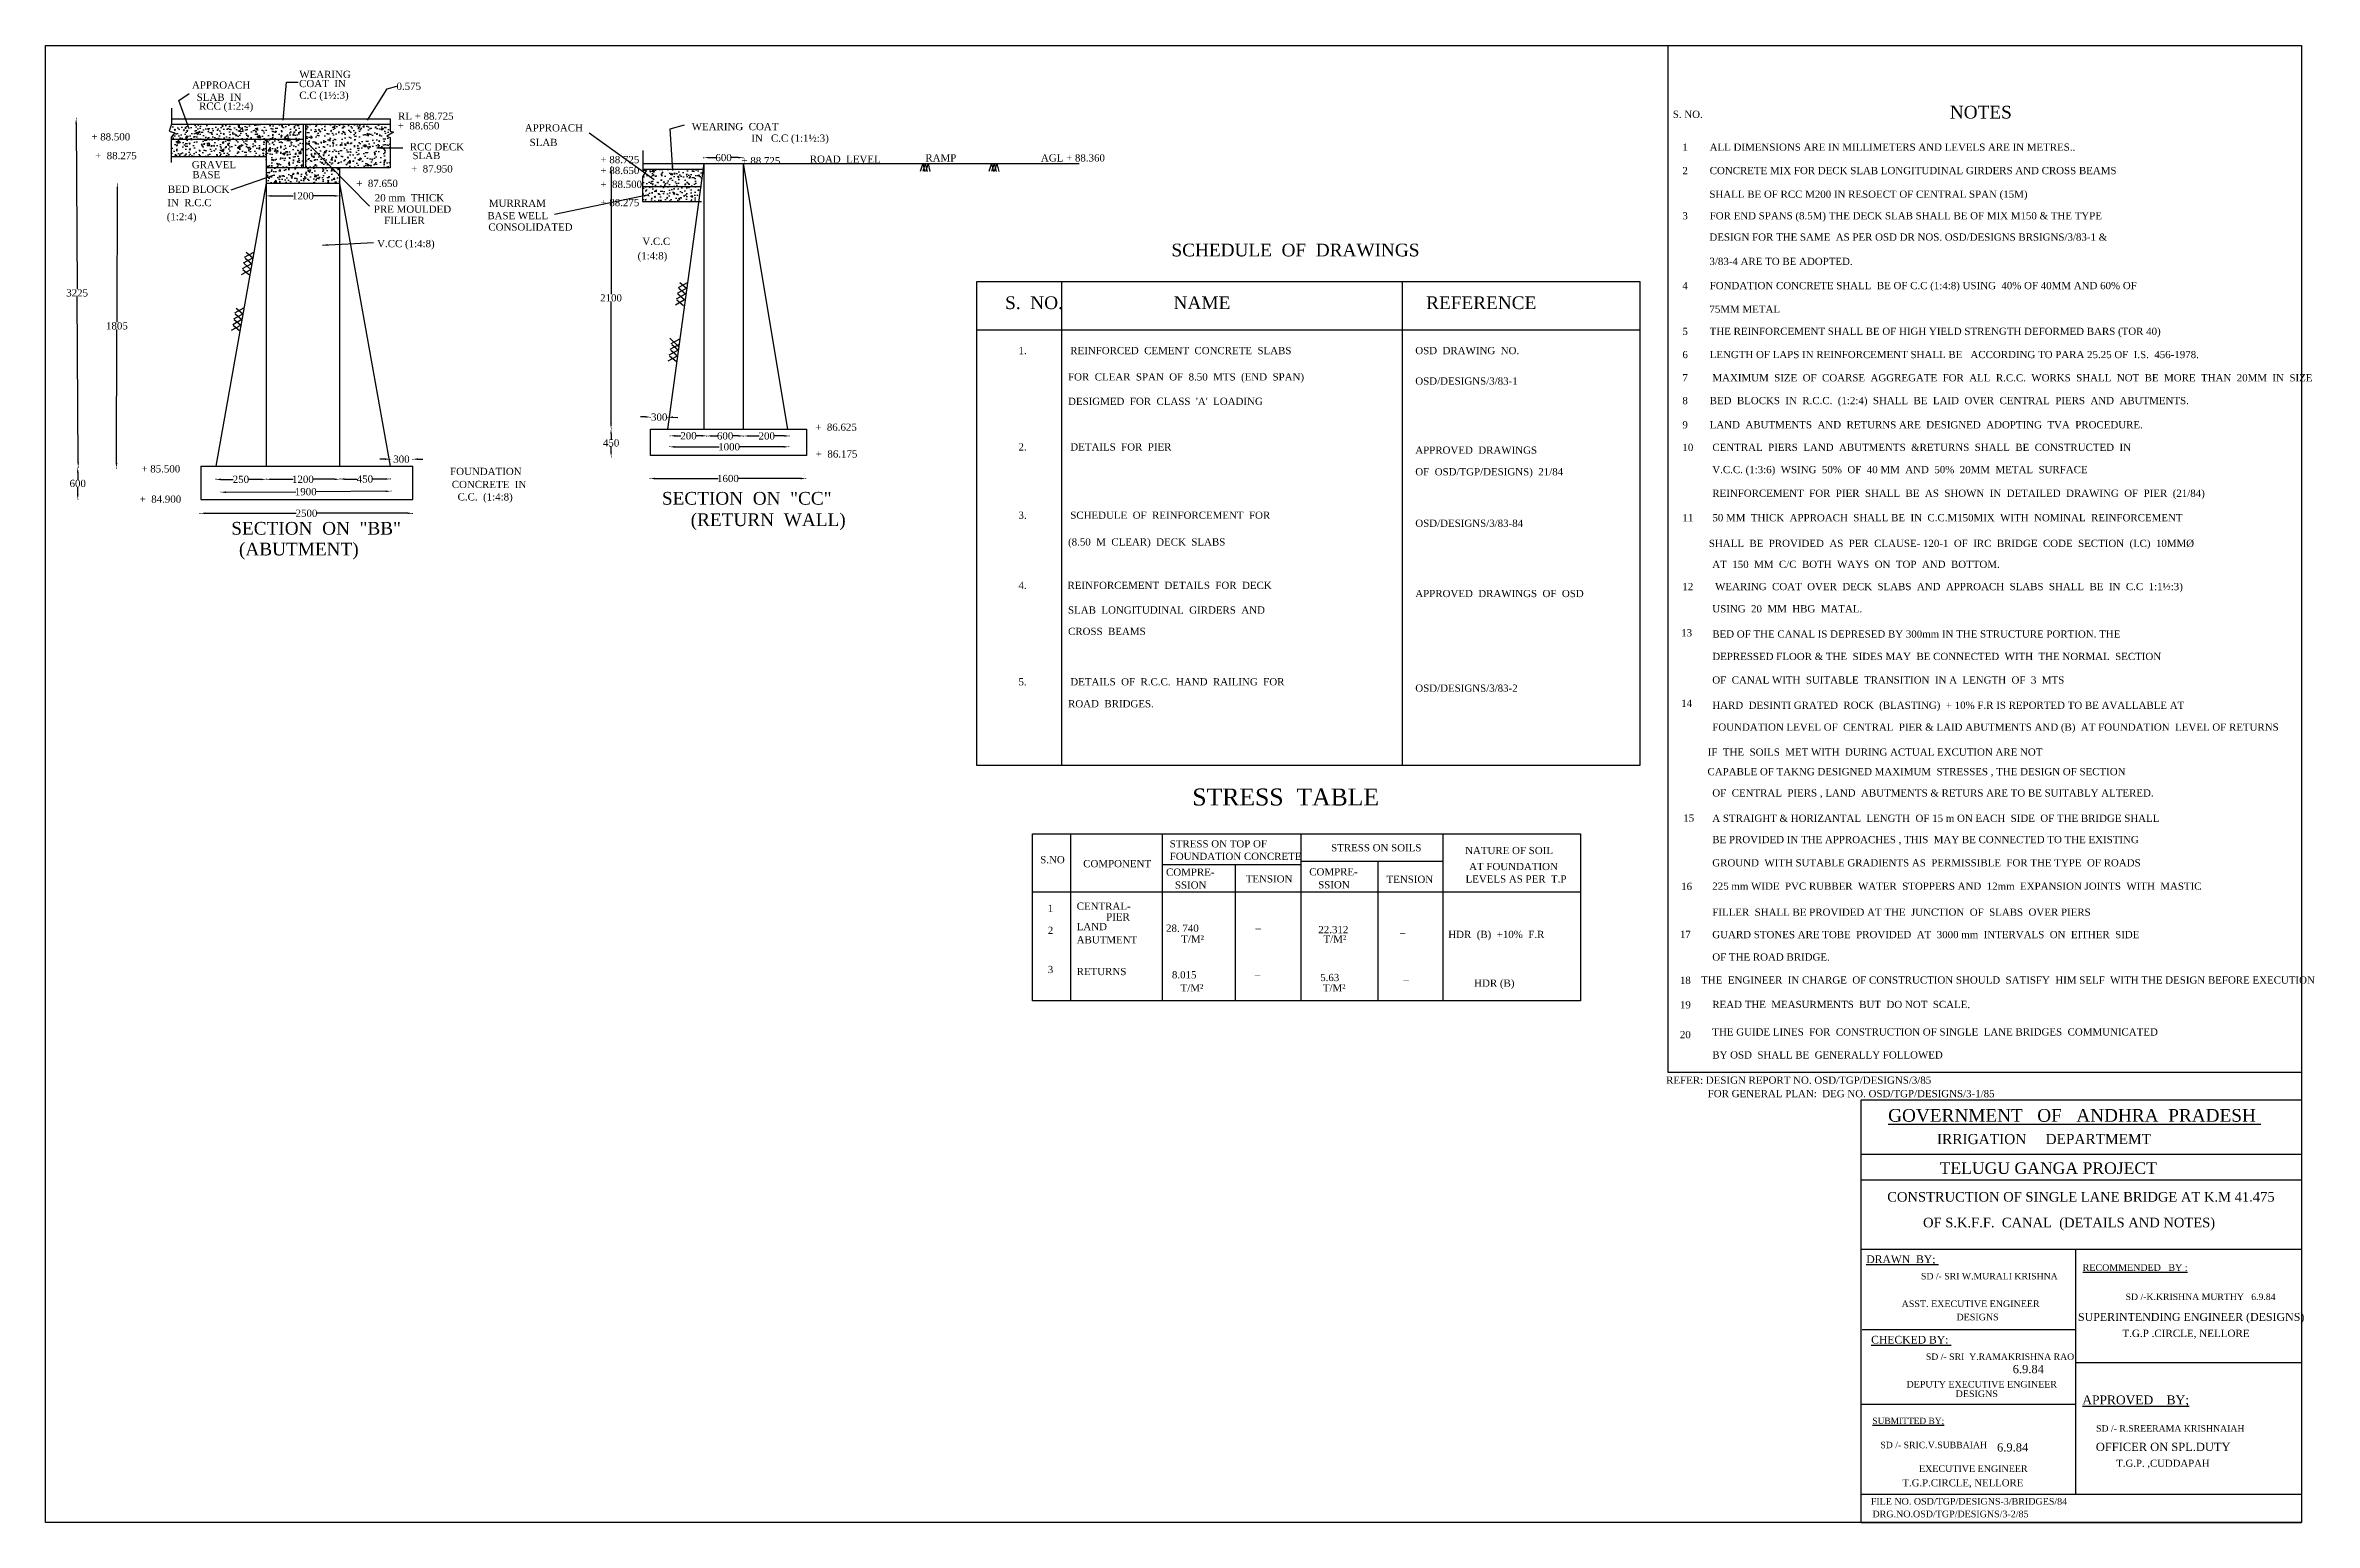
# Model space of a CAD drawing. Header units: millimetres. Extents: x 999 to 27716, y 555 to 17945.
import ezdxf

# ---------------------------------------------------------------- set-up
doc = ezdxf.new("R2010")
doc.units = ezdxf.units.MM
doc.header["$MEASUREMENT"] = 0
for name, color, linetype in [('DIM', 5, 'Continuous'), ('DWG.LINE', 10, 'Continuous'), ('HATCH', 2, 'Continuous'), ('TEXT', 7, 'Continuous')]:
    doc.layers.add(name, color=color, linetype=linetype)
doc.layers.add('DO LINE', color=3, linetype='Continuous', plot=False)
doc.layers.add('TITLE', color=7, linetype='Continuous', lineweight=30)
doc.styles.get("Standard").update_dxf_attribs({"font": 'TIMES.TTF', "height": 85})
doc.dimstyles.get("Standard").update_dxf_attribs({"dimtxt": 85, "dimasz": 60, "dimexe": 0.18, "dimexo": 0.0625, "dimgap": 0.09, "dimtad": 0, "dimtih": 1, "dimtoh": 1, "dimdec": 0, "dimzin": 0, "dimdsep": 46, "dimtxsty": 'Standard', "dimcen": 300, "dimclre": 256, "dimclrt": 4, "dimadec": 0, "dimazin": 0, "dimtfac": 1, "dimtdec": 0, "dimtofl": 0, "dimtmove": 0, "dimatfit": 3, "dimfxl": 5, "dimfxlon": 1, "dimtolj": 1, "dimtzin": 0, "dimarcsym": 0})
pattern_1 = [(50, (0, 0), (143.45204, -12.5504), [15, -165]), (355, (0, 0), (-27.7503, 150.4384), [12, -132]), (100.4514, (11.95, -1.05), (115.7019, 137.8879), [12.748, -140.2284]), (46.1842, (0, 40), (213.4482, -33.1038), [22.5, -247.5]), (96.6356, (17.79, 37.24), (186.9325, 194.8236), [19.122, -210.3426]), (351.1842, (0, 40), (186.9324, 194.8237), [18, -198]), (21, (20, 30), (119.3814, -80.5238), [15, -165]), (326, (20, 30), (48.6631, 145.03), [12, -132]), (71.4514, (29.95, 23.29), (168.0445, 64.5061), [12.748, -140.2284]), (37.5, (0, 0), (2.43197, 66.57877), [0, -130.4, 0, -134, 0, -132.5]), (7.5, (0, 0), (52.6139, 78.88234), [0, -76.4, 0, -127.4, 0, -50.5]), (327.5, (-44.6, 0), (106.76449, -4.51097), [0, -50, 0, -156, 0, -207]), (317.5, (-64.6, 0), (116.63723, 20.021), [0, -65, 0, -103.6, 0, -147])]

msp = doc.modelspace()

# ---------------------------------------------------------------- texts
at = {"layer": 'TEXT'}
for s, height, p in [('WEARING', 85, (3988.6, 17561.4)), ('APPROACH', 85, (2725.2, 17436.2)), ('SLAB  IN', 85, (2780.5, 17292.3)), ('COAT  IN', 85, (3986.5, 17453.6)), ('C.C (1½:3)', 85, (3988.6, 17315.6)), ('0.575', 85, (5133.4, 17421.4)), ('RCC (1:2:4)', 85, (2808.1, 17187.7)), ('RL + 88.725', 85, (5151.2, 17069.6)), ('S. NO.', 85, (20159.6, 17091.1)), ('NOTES', 150, (23420.8, 17083.8)), ('+ 88.500', 85, (1540.2, 16826.3)), ('+  88.650', 85, (5148.5, 16956.2)), ('APPROACH', 85, (6643.1, 16932.2)), ('SLAB', 85, (6699.9, 16760.7)), ('WEARING  COAT', 85, (8609, 16946.7)), ('IN   C.C (1:1½:3)', 85, (9310, 16810.9)), ('+  88.275', 85, (1584.5, 16605.1)), ('GRAVEL', 85, (2723.2, 16498.2)), ('RCC DECK', 85, (5290.1, 16708.7)), ('SLAB', 85, (5321.2, 16606)), ('+ 88.725', 85, (7534.3, 16558.2)), ('+ 88.725', 85, (9194.5, 16545.1)), ('ROAD  LEVEL', 85, (9999.5, 16563.5)), ('RAMP', 85, (11360.1, 16577.9)), ('AGL + 88.360', 85, (12720.3, 16577.8)), ('1        ALL DIMENSIONS ARE IN MILLIMETERS AND LEVELS ARE IN METRES..', 85, (20272.8, 16704.7)), ('BASE', 85, (2729, 16380.9)), ('+  87.650', 85, (4659.3, 16278)), ('+  87.950', 85, (5305, 16449.2)), ('+ 88.650', 85, (7534.3, 16430.2)), ('+  88.500', 85, (7534.3, 16267)), ('2        CONCRETE MIX FOR DECK SLAB LONGITUDINAL GIRDERS AND CROSS BEAMS', 85, (20272.8, 16428.8)), ('IN  R.C.C', 85, (2434.7, 16052.2)), ('BED BLOCK', 85, (2440.8, 16209.1)), ('PRE MOULDED', 85, (4866.8, 15974)), ('20 mm  THICK', 85, (4877.1, 16108.8)), ('MURRRAM', 85, (6221.3, 16044.3)), ('+ 88.275', 85, (7534.3, 16052.2)), ('SHALL BE OF RCC M200 IN RESOECT OF CENTRAL SPAN (15M)', 85, (20590.7, 16150.8)), ('(1:2:4)', 85, (2428.5, 15886.1)), ('FILLIER', 85, (4987.8, 15842.8)), ('BASE WELL', 85, (6202.4, 15898.2)), ('CONSOLIDATED', 85, (6214.4, 15764.2)), ('3        FOR END SPANS (8.5M) THE DECK SLAB SHALL BE OF MIX M150 & THE TYPE', 85, (20272.8, 15896.7)), ('V.CC (1:4:8)', 85, (4904.8, 15569.1)), ('(1:4:8)', 85, (7971.6, 15425.6)), ('V.C.C', 85, (8027.5, 15596)), ('SCHEDULE  OF  DRAWINGS', 150, (14256.9, 15461.1)), ('DESIGN FOR THE SAME  AS PER OSD DR NOS. OSD/DESIGNS BRSIGNS/3/83-1 &', 85, (20590.7, 15646.1)), ('3/83-4 ARE TO BE ADOPTED.', 85, (20590.7, 15360.2)), ('S.  NO.', 150, (12298.9, 14840.8)), ('NAME', 150, (14282.7, 14840.8)), ('REFERENCE', 150, (17256, 14840.8)), ('4        FONDATION CONCRETE SHALL  BE OF C.C (1:4:8) USING  40%%% OF 40MM AND 60%%% OF', 85, (20272.8, 15074.8)), ('75MM METAL', 85, (20590.7, 14797.4)), ('5        THE REINFORCEMENT SHALL BE OF HIGH YIELD STRENGTH DEFORMED BARS (TOR 40)', 85, (20272.8, 14536.8)), ('1.                REINFORCED  CEMENT  CONCRETE  SLABS   ', 85, (12456, 14309.8)), ('OSD  DRAWING  NO.', 85, (17127.8, 14309.8)), ('6        LENGTH OF LAPS IN REINFORCEMENT SHALL BE   ACCORDING TO PARA 25.25 OF  I.S.  456-1978.', 85, (20272.8, 14263.2)), ('FOR  CLEAR  SPAN  OF  8.50  MTS  (END  SPAN)', 85, (13039.6, 14000.3)), ('OSD/DESIGNS/3/83-1', 85, (17127.8, 13951.3)), ('7         MAXIMUM  SIZE  OF  COARSE  AGGREGATE  FOR  ALL  R.C.C.  WORKS  SHALL  NOT  BE  MORE  THAN  20MM  IN  SIZE', 85, (20272.8, 13989.7)), ("DESIGMED  FOR  CLASS  'A'  LOADING", 85, (13039.6, 13712.5)), ('8        BED  BLOCKS  IN  R.C.C.  (1:2:4)  SHALL  BE  LAID  OVER  CENTRAL  PIERS  AND  ABUTMENTS.', 85, (20272.8, 13721.3)), ('+  86.625', 85, (10063.2, 13407.9)), ('9        LAND  ABUTMENTS  AND  RETURNS ARE  DESIGNED  ADOPTING  TVA  PROCEDURE.', 85, (20272.8, 13436.6)), ('+  86.175', 85, (10069.5, 13092.9)), ('2.                DETAILS  FOR  PIER', 85, (12456, 13175.9)), ('APPROVED  DRAWINGS', 85, (17127.8, 13137.8)), ('10       CENTRAL  PIERS  LAND  ABUTMENTS  &RETURNS  SHALL  BE  CONSTRUCTED  IN      ', 85, (20272.8, 13170.8)), ('+ 85.500', 85, (2129.1, 12917.7)), ('FOUNDATION', 85, (5764.5, 12887.3)), ('OF  OSD/TGP/DESIGNS)  21/84', 85, (17127.8, 12883.4)), ('V.C.C. (1:3:6)  WSING  50%%%  OF  40 MM  AND  50%%%  20MM  METAL  SURFACE', 85, (20624.6, 12908.7)), ('+  84.900', 85, (2108.7, 12560.9)), ('CONCRETE  IN', 85, (5784, 12733.7)), ('C.C.  (1:4:8)', 85, (5852.4, 12587.4)), ('SECTION  ON  "CC"', 150, (8257.6, 12538.2)), ('REINFORCEMENT  FOR  PIER  SHALL  BE  AS  SHOWN  IN  DETAILED  DRAWING  OF  PIER  (21/84)', 85, (20624.6, 12630.2)), ('SECTION  ON  "BB"', 150, (3187.6, 12185.2)), ('(RETURN  WALL)', 150, (8596.9, 12286.3)), ('3.                SCHEDULE  OF  REINFORCEMENT  FOR', 85, (12456, 12371.6)), ('OSD/DESIGNS/3/83-84', 85, (17127.8, 12277.1)), ('11       50 MM  THICK  APPROACH  SHALL BE  IN  C.C.M150MIX  WITH  NOMINAL  REINFORCEMENT', 85, (20272.8, 12342.8)), ('(ABUTMENT)', 150, (3278.3, 11940.4)), ('(8.50  M  CLEAR)  DECK  SLABS', 85, (13039.6, 12057)), ('SHALL  BE  PROVIDED  AS  PER  CLAUSE- 120-1  OF  IRC  BRIDGE  CODE  SECTION  (I.C)  10MM%%C', 85, (20583.8, 12040.4)), ('AT  150  MM  C/C  BOTH  WAYS  ON  TOP  AND  BOTTOM.', 85, (20624.6, 11793.8)), ('4.               REINFORCEMENT  DETAILS  FOR  DECK', 85, (12456, 11546.2)), ('APPROVED  DRAWINGS  OF  OSD', 85, (17127.8, 11449.6)), ('12        WEARING  COAT  OVER  DECK  SLABS  AND  APPROACH  SLABS  SHALL  BE  IN  C.C  1:1½:3)', 85, (20272.8, 11531.8)), ('SLAB  LONGITUDINAL  GIRDERS  AND', 85, (13039.6, 11255.3)), ('USING  20  MM  HBG  MATAL.', 85, (20624.6, 11270.5)), ('CROSS  BEAMS', 85, (13039.6, 11004.4)), ('13', 85, (20258.4, 10987.8)), ('BED OF THE CANAL IS DEPRESED BY 300mm IN THE STRUCTURE PORTION. THE', 85, (20624.6, 10973.3)), ('DEPRESSED FLOOR & THE  SIDES MAY  BE CONNECTED  WITH  THE NORMAL  SECTION', 85, (20624.6, 10709.2)), ('5.                DETAILS  OF  R.C.C.  HAND  RAILING  FOR    ', 85, (12456, 10411.2)), ('OSD/DESIGNS/3/83-2', 85, (17127.8, 10335.8)), ('OF  CANAL WITH  SUITABLE  TRANSITION  IN A  LENGTH  OF  3  MTS', 85, (20624.6, 10431.8)), ('ROAD  BRIDGES.', 85, (13039.6, 10152.5)), ('14', 85, (20258.4, 10157.9)), ('HARD  DESINTI GRATED  ROCK  (BLASTING)  + 10%%% F.R IS REPORTED TO BE AVALLABLE AT', 85, (20624.6, 10134.6)), ('FOUNDATION LEVEL OF  CENTRAL  PIER & LAID ABUTMENTS AND (B)  AT FOUNDATION  LEVEL OF RETURNS', 85, (20624.6, 9877.1)), ('                                      IF  THE  SOILS  MET WITH  DURING ACTUAL EXCUTION ARE NOT', 85, (19351.4, 9583.6)), ('CAPABLE OF TAKNG DESIGNED MAXIMUM  STRESSES , THE DESIGN OF SECTION', 85, (20568.2, 9353.1)), ('STRESS  TABLE', 200, (14502.7, 8997)), ('OF  CENTRAL  PIERS , LAND  ABUTMENTS & RETURS ARE TO BE SUITABLY ALTERED.', 85, (20624.6, 9102.1)), ('15', 85, (20282.5, 8807.1)), ('A STRAIGHT & HORIZANTAL  LENGTH  OF 15 m ON EACH  SIDE  OF THE BRIDGE SHALL', 85, (20624.6, 8804.1)), ('STRESS ON TOP OF', 85, (14236.7, 8503.6)), ('BE PROVIDED IN THE APPROACHES , THIS  MAY BE CONNECTED TO THE EXISTING', 85, (20624.6, 8553.1)), ('S.NO', 85, (12711.7, 8316.9)), ('COMPONENT', 85, (13218.2, 8270)), ('FOUNDATION CONCRETE', 85, (14236.7, 8356.2)), ('STRESS ON SOILS', 85, (16137.2, 8457.6)), ('NATURE OF SOIL', 85, (17714.7, 8424.7)), ('AT FOUNDATION', 85, (17761.9, 8236.1)), ('GROUND  WITH SUTABLE GRADIENTS AS  PERMISSIBLE  FOR THE TYPE  OF ROADS', 85, (20624.6, 8279.9)), ('COMPRE-', 85, (14193.1, 8170.2)), ('SSION', 85, (14297.9, 8018.3)), ('TENSION', 85, (15132.1, 8090.9)), ('COMPRE-', 85, (15879.4, 8173.8)), ('SSION', 85, (15984.3, 8021.8)), ('TENSION', 85, (16789.7, 8085.7)), ('LEVELS AS PER  T.P', 85, (17719.9, 8089.5)), ('16', 85, (20258.4, 8002.6)), ('225 mm WIDE  PVC RUBBER  WATER  STOPPERS AND  12mm  EXPANSION JOINTS  WITH  MASTIC', 85, (20624.6, 8004.8)), ('1', 85, (12801.2, 7743.9)), ('CENTRAL-', 85, (13141.3, 7769.6)), ('FILLER  SHALL BE PROVIDED AT THE  JUNCTION  OF  SLABS  OVER PIERS', 85, (20624.6, 7698.8)), ('2', 85, (12801.2, 7484.5)), ('LAND', 85, (13141.3, 7528.6)), ('PIER', 85, (13488.6, 7643)), ('28. 740', 85, (14193.3, 7510.4)), ('_', 85, (15245.3, 7555.8)), ('     22.312', 85, (15826, 7493.4)), ('_', 85, (16947.3, 7505.1)), ('HDR  (B)  +10%%%  F.R', 85, (17515.9, 7437.1)), ('17', 85, (20243.1, 7437.6)), ('GUARD STONES ARE TOBE  PROVIDED  AT  3000 mm  INTERVALS  ON  EITHER  SIDE ', 85, (20624.6, 7434.6)), ('ABUTMENT', 85, (13141.3, 7373)), ('T/M²', 85, (14372.3, 7383.4)), ('T/M²', 85, (16046.5, 7383.4)), ('OF THE ROAD BRIDGE.', 85, (20624.6, 7170.4)), ('3', 85, (12801.2, 7024.1)), ('RETURNS', 85, (13141.3, 6999.8)), ('8.015', 85, (14262.3, 6961.9)), ('_', 85, (15237.1, 7008.8)), ('    5.63', 85, (15879.9, 6929.8)), ('HDR (B)', 85, (17821.2, 6863.3)), ('18', 85, (20243.1, 6896.9)), ('THE  ENGINEER  IN CHARGE  OF CONSTRUCTION SHOULD  SATISFY  HIM SELF  WITH THE DESIGN BEFORE EXECUTION', 85, (20494, 6899.7)), ('T/M²', 85, (14364.9, 6807.7)), ('T/M²', 85, (16039.2, 6807.7)), ('_', 85, (16987.2, 6954.5)), ('19', 85, (20243.1, 6608.3)), ('READ THE  MEASURMENTS  BUT  DO NOT  SCALE.', 85, (20624.6, 6612.4)), ('20', 85, (20243.1, 6257.5)), ('THE GUIDE LINES  FOR  CONSTRUCTION OF SINGLE  LANE BRIDGES  COMMUNICATED', 85, (20624.6, 6288.8)), ('BY OSD  SHALL BE  GENERALLY FOLLOWED ', 85, (20624.6, 6018.1)), ('REFER: DESIGN REPORT NO. OSD/TGP/DESIGNS/3/85', 85, (20081.7, 5720.9)), ('FOR GENERAL PLAN:  DEG NO. OSD/TGP/DESIGNS/3-1/85', 85, (20570.9, 5562.6))]:
    msp.add_text(s, height=height, dxfattribs=at).set_placement(p)
at = {"layer": 'TITLE', "lineweight": 30}
for s, height, p in [('%%UGOVERNMENT   OF   ANDHRA  PRADESH ', 149.984, (22694.8, 5274)), ('IRRIGATION     DEPARTMEMT ', 119.39, (23270.1, 5010.6)), ('TELUGU GANGA PROJECT', 137.341, (23301.2, 4659.1)), ('CONSTRUCTION OF SINGLE LANE BRIDGE AT K.M 41.475', 113.352, (22684.6, 4333.3)), (' OF S.K.F.F.  CANAL  (DETAILS AND NOTES) ', 113.352, (23063.1, 4030.9)), ('%%UDRAWN  BY; ', 90.688, (22437.9, 3610.2)), ('SD /- SRI W.MURALI KRISHNA', 75.97, (23081.8, 3417.9)), ('%%URECOMMENDED   BY :', 77.826, (24985.7, 3518.6)), ('SD /-K.KRISHNA MURTHY   6.9.84', 75.97, (25490.7, 3175.1)), ('ASST. EXECUTIVE ENGINEER', 77.935, (22853.7, 3092.7)), ('DESIGNS', 77.93, (23499.3, 2936.1)), ('SUPERINTENDING ENGINEER (DESIGNS)', 92.859, (24930.4, 2929.7)), ('%%UCHECKED BY: ', 90.688, (22495, 2662.7)), ('T.G.P .CIRCLE, NELLORE', 86.226, (25453.1, 2739.8)), ('SD /- SRI  Y.RAMAKRISHNA RAO', 75.97, (23138.9, 2470.3)), ('6.9.84', 97.16, (24161.7, 2313.7)), ('DEPUTY EXECUTIVE ENGINEER', 77.935, (22910.9, 2145.1)), ('DESIGNS', 77.93, (23490.1, 2033.4)), ('%%UAPPROVED    BY;', 104.64, (24981.5, 1947.5)), ('%%USUBMITTED BY;', 73.248, (22509.9, 1716.3)), ('SD /- R.SREERAMA KRISHNAIAH', 75.97, (25143.2, 1626.2)), ('SD /- SRIC.V.SUBBAIAH', 75.97, (22603.3, 1430.7)), ('6.9.84', 97.16, (23977.3, 1392.6)), ('OFFICER ON SPL.DUTY', 97.159, (25140.1, 1398.3)), ('EXECUTIVE ENGINEER', 77.935, (23058.7, 1151.3)), ('T.G.P. ,CUDDAPAH', 83.712, (25381.2, 1211.8)), ('FILE NO. OSD/TGP/DESIGNS-3/BRIDGES/84', 77.935, (22490.8, 766.2)), ('T.G.P.CIRCLE, NELLORE', 83.712, (22863.4, 981.5)), ('DRG.NO.OSD/TGP/DESIGNS/3-2/85', 77.935, (22510.2, 617.6))]:
    msp.add_text(s, height=height, dxfattribs=at).set_placement(p)

# ---------------------------------------------------------------- blocks, each defined once
blk = doc.blocks.new('*D2')
at = {"layer": 'Defpoints', "color": 0, "ltscale": 0.2}
for p in [(2823, 12371), (5323, 12437), (5323, 12371)]:
    blk.add_point(p, dxfattribs=at)
at = {"layer": 'DIM', "lineweight": -2, "ltscale": 0.2}
for p, q in [((2823, 12432), (2823, 12437)), ((5323, 12432), (5323, 12437))]:
    blk.add_line(p, q, dxfattribs=at)
at = {"layer": 'DIM', "color": 0, "lineweight": -2, "ltscale": 0.2}
for p, q in [((2883, 12437), (3951, 12437)), ((5263, 12437), (4195, 12437))]:
    blk.add_line(p, q, dxfattribs=at)
at = {"layer": 'DIM', "color": 0, "ltscale": 0.2}
for points in [[(2883, 12447), (2883, 12427), (2823, 12437)], [(5263, 12447), (5263, 12427), (5323, 12437)]]:
    blk.add_solid(points, dxfattribs=at)
at = {"layer": 'DIM', "color": 4, "ltscale": 0.2, "insert": (4073, 12437), "char_height": 85, "attachment_point": 5}
blk.add_mtext('\\A1;2500', dxfattribs=at)
blk = doc.blocks.new('*D3')
at = {"layer": 'Defpoints', "color": 0, "ltscale": 0.2}
for p in [(3005, 12993), (3598, 12993), (3598, 12836)]:
    blk.add_point(p, dxfattribs=at)
at = {"layer": 'DIM', "lineweight": -2, "ltscale": 0.2}
for p, q in [((3005, 12841), (3005, 12836)), ((3598, 12841), (3598, 12836))]:
    blk.add_line(p, q, dxfattribs=at)
at = {"layer": 'DIM', "color": 0, "lineweight": -2, "ltscale": 0.2}
for p, q in [((3065, 12836), (3211, 12836)), ((3538, 12836), (3392, 12836))]:
    blk.add_line(p, q, dxfattribs=at)
at = {"layer": 'DIM', "color": 0, "ltscale": 0.2}
for points in [[(3065, 12846), (3065, 12826), (3005, 12836)], [(3538, 12846), (3538, 12826), (3598, 12836)]]:
    blk.add_solid(points, dxfattribs=at)
at = {"layer": 'DIM', "color": 4, "ltscale": 0.2, "insert": (3301, 12836), "char_height": 85, "attachment_point": 5}
blk.add_mtext('\\A1;250', dxfattribs=at)
blk = doc.blocks.new('*D4')
at = {"layer": 'Defpoints', "color": 0, "ltscale": 0.2}
for p in [(3598, 12993), (4464, 12993), (4464, 12837)]:
    blk.add_point(p, dxfattribs=at)
at = {"layer": 'DIM', "lineweight": -2, "ltscale": 0.2}
for p, q in [((3598, 12842), (3598, 12837)), ((4464, 12842), (4464, 12837))]:
    blk.add_line(p, q, dxfattribs=at)
at = {"layer": 'DIM', "color": 0, "lineweight": -2, "ltscale": 0.2}
for p, q in [((3658, 12837), (3915, 12837)), ((4404, 12837), (4147, 12837))]:
    blk.add_line(p, q, dxfattribs=at)
at = {"layer": 'DIM', "color": 0, "ltscale": 0.2}
for points in [[(3658, 12847), (3658, 12827), (3598, 12837)], [(4404, 12847), (4404, 12827), (4464, 12837)]]:
    blk.add_solid(points, dxfattribs=at)
at = {"layer": 'DIM', "color": 4, "ltscale": 0.2, "insert": (4031, 12837), "char_height": 85, "attachment_point": 5}
blk.add_mtext('\\A1;1200', dxfattribs=at)
blk = doc.blocks.new('*D5')
at = {"layer": 'Defpoints', "color": 0, "ltscale": 0.2}
for p in [(4464, 12993), (5058, 12993), (5058, 12840)]:
    blk.add_point(p, dxfattribs=at)
at = {"layer": 'DIM', "lineweight": -2, "ltscale": 0.2}
for p, q in [((4464, 12845), (4464, 12840)), ((5058, 12845), (5058, 12840))]:
    blk.add_line(p, q, dxfattribs=at)
at = {"layer": 'DIM', "color": 0, "lineweight": -2, "ltscale": 0.2}
for p, q in [((4524, 12840), (4670, 12840)), ((4998, 12840), (4852, 12840))]:
    blk.add_line(p, q, dxfattribs=at)
at = {"layer": 'DIM', "color": 0, "ltscale": 0.2}
for points in [[(4524, 12850), (4524, 12830), (4464, 12840)], [(4998, 12850), (4998, 12830), (5058, 12840)]]:
    blk.add_solid(points, dxfattribs=at)
at = {"layer": 'DIM', "color": 4, "ltscale": 0.2, "insert": (4761, 12840), "char_height": 85, "attachment_point": 5}
blk.add_mtext('\\A1;450', dxfattribs=at)
blk = doc.blocks.new('*D6')
at = {"layer": 'Defpoints', "color": 0, "ltscale": 0.2}
for p in [(5058, 12993), (5325, 13074), (5325, 12993)]:
    blk.add_point(p, dxfattribs=at)
at = {"layer": 'DIM', "color": 0, "lineweight": -2, "ltscale": 0.2}
for p, q in [((4998, 13074), (4938, 13074)), ((5385, 13074), (5445, 13074))]:
    blk.add_line(p, q, dxfattribs=at)
at = {"layer": 'DIM', "lineweight": -2, "ltscale": 0.2}
for p, q in [((5058, 13069), (5058, 13074)), ((5325, 13069), (5325, 13074))]:
    blk.add_line(p, q, dxfattribs=at)
at = {"layer": 'DIM', "color": 0, "ltscale": 0.2}
for points in [[(4998, 13084), (4998, 13064), (5058, 13074)], [(5385, 13084), (5385, 13064), (5325, 13074)]]:
    blk.add_solid(points, dxfattribs=at)
at = {"layer": 'DIM', "color": 4, "ltscale": 0.2, "insert": (5191, 13074), "char_height": 85, "attachment_point": 5}
blk.add_mtext('\\A1;300', dxfattribs=at)
blk = doc.blocks.new('*D7')
at = {"layer": 'Defpoints', "color": 0, "ltscale": 0.2}
for p in [(3063, 12701), (5065, 12713), (5066, 12697)]:
    blk.add_point(p, dxfattribs=at)
at = {"layer": 'DIM', "lineweight": -2, "ltscale": 0.2}
for p, q in [((3063, 12690), (3063, 12684)), ((5066, 12702), (5066, 12696))]:
    blk.add_line(p, q, dxfattribs=at)
at = {"layer": 'DIM', "color": 0, "lineweight": -2, "ltscale": 0.2}
for p, q in [((3123, 12685), (3948, 12690)), ((5006, 12696), (4180, 12691))]:
    blk.add_line(p, q, dxfattribs=at)
at = {"layer": 'DIM', "color": 0, "ltscale": 0.2}
for points in [[(3123, 12695), (3123, 12675), (3063, 12685)], [(5005, 12706), (5006, 12686), (5066, 12697)]]:
    blk.add_solid(points, dxfattribs=at)
at = {"layer": 'DIM', "color": 4, "ltscale": 0.2, "insert": (4064, 12691), "char_height": 85, "attachment_point": 5}
blk.add_mtext('\\A1;1900', dxfattribs=at)
blk = doc.blocks.new('*D8')
at = {"layer": 'Defpoints', "color": 0, "ltscale": 0.2}
for p in [(1843, 16317), (1846, 16317), (1832, 12968)]:
    blk.add_point(p, dxfattribs=at)
at = {"layer": 'DIM', "lineweight": -2, "ltscale": 0.2}
for p, q in [((1843, 16317), (1847, 16317)), ((1832, 12968), (1836, 12968))]:
    blk.add_line(p, q, dxfattribs=at)
at = {"layer": 'DIM', "color": 0, "lineweight": -2, "ltscale": 0.2}
for p, q in [((1846, 16257), (1841, 14686)), ((1836, 13028), (1841, 14599))]:
    blk.add_line(p, q, dxfattribs=at)
at = {"layer": 'DIM', "color": 0, "ltscale": 0.2}
for points in [[(1836, 16257), (1856, 16257), (1846, 16317)], [(1826, 13028), (1846, 13028), (1836, 12968)]]:
    blk.add_solid(points, dxfattribs=at)
at = {"layer": 'DIM', "color": 4, "ltscale": 0.2, "insert": (1841, 14643), "char_height": 85, "attachment_point": 5}
blk.add_mtext('\\A1;1805', dxfattribs=at)
blk = doc.blocks.new('*D9')
at = {"layer": 'Defpoints', "color": 0, "ltscale": 0.2}
for p in [(1365, 17084), (1385, 12977), (1389, 12977)]:
    blk.add_point(p, dxfattribs=at)
at = {"layer": 'DIM', "lineweight": -2, "ltscale": 0.2}
for p, q in [((1365, 17084), (1361, 17084)), ((1389, 12977), (1385, 12977))]:
    blk.add_line(p, q, dxfattribs=at)
at = {"layer": 'DIM', "color": 0, "lineweight": -2, "ltscale": 0.2}
for p, q in [((1361, 17024), (1373, 15074)), ((1385, 13037), (1373, 14987))]:
    blk.add_line(p, q, dxfattribs=at)
at = {"layer": 'DIM', "color": 0, "ltscale": 0.2}
for points in [[(1371, 17024), (1351, 17024), (1361, 17084)], [(1395, 13037), (1375, 13037), (1385, 12977)]]:
    blk.add_solid(points, dxfattribs=at)
at = {"layer": 'DIM', "color": 4, "ltscale": 0.2, "insert": (1373, 15031), "char_height": 85, "attachment_point": 5}
blk.add_mtext('\\A1;3225', dxfattribs=at)
blk = doc.blocks.new('*D10')
at = {"layer": 'Defpoints', "color": 0, "ltscale": 0.2}
for p in [(1385, 12977), (1380, 12599), (1385, 12599)]:
    blk.add_point(p, dxfattribs=at)
at = {"layer": 'DIM', "lineweight": -2, "ltscale": 0.2}
for p, q in [((1385, 12977), (1380, 12977)), ((1385, 12599), (1380, 12599))]:
    blk.add_line(p, q, dxfattribs=at)
at = {"layer": 'DIM', "color": 0, "lineweight": -2, "ltscale": 0.2}
for p, q in [((1380, 12917), (1380, 12831)), ((1380, 12659), (1380, 12745))]:
    blk.add_line(p, q, dxfattribs=at)
at = {"layer": 'DIM', "color": 0, "ltscale": 0.2}
for points in [[(1370, 12917), (1390, 12917), (1380, 12977)], [(1370, 12659), (1390, 12659), (1380, 12599)]]:
    blk.add_solid(points, dxfattribs=at)
at = {"layer": 'DIM', "color": 4, "ltscale": 0.2, "insert": (1380, 12788), "char_height": 85, "attachment_point": 5}
blk.add_mtext('\\A1;600', dxfattribs=at)
blk = doc.blocks.new('*D11')
at = {"layer": 'Defpoints', "color": 0, "ltscale": 0.2}
for p in [(3598, 16325), (4464, 16325), (4464, 16173)]:
    blk.add_point(p, dxfattribs=at)
at = {"layer": 'DIM', "lineweight": -2, "ltscale": 0.2}
for p, q in [((3598, 16178), (3598, 16172)), ((4464, 16178), (4464, 16172))]:
    blk.add_line(p, q, dxfattribs=at)
at = {"layer": 'DIM', "color": 0, "lineweight": -2, "ltscale": 0.2}
for p, q in [((3658, 16173), (3915, 16173)), ((4404, 16173), (4147, 16173))]:
    blk.add_line(p, q, dxfattribs=at)
at = {"layer": 'DIM', "color": 0, "ltscale": 0.2}
for points in [[(3658, 16183), (3658, 16163), (3598, 16173)], [(4404, 16183), (4404, 16163), (4464, 16173)]]:
    blk.add_solid(points, dxfattribs=at)
at = {"layer": 'DIM', "color": 4, "ltscale": 0.2, "insert": (4031, 16173), "char_height": 85, "attachment_point": 5}
blk.add_mtext('\\A1;1200', dxfattribs=at)
blk = doc.blocks.new('*D12')
at = {"layer": 'Defpoints', "color": 0, "ltscale": 0.2}
for p in [(9216, 16624), (8752, 16553), (9216, 16553)]:
    blk.add_point(p, dxfattribs=at)
at = {"layer": 'DIM', "lineweight": -2, "ltscale": 0.2}
for p, q in [((8752, 16619), (8752, 16624)), ((9216, 16619), (9216, 16624))]:
    blk.add_line(p, q, dxfattribs=at)
at = {"layer": 'DIM', "color": 0, "lineweight": -2, "ltscale": 0.2}
for p, q in [((8812, 16624), (8894, 16624)), ((9156, 16624), (9073, 16624))]:
    blk.add_line(p, q, dxfattribs=at)
at = {"layer": 'DIM', "color": 0, "ltscale": 0.2}
for points in [[(8812, 16634), (8812, 16614), (8752, 16624)], [(9156, 16634), (9156, 16614), (9216, 16624)]]:
    blk.add_solid(points, dxfattribs=at)
at = {"layer": 'DIM', "color": 4, "ltscale": 0.2, "insert": (8984, 16624), "char_height": 85, "attachment_point": 5}
blk.add_mtext('\\A1;600', dxfattribs=at)
blk = doc.blocks.new('*D13')
at = {"layer": 'Defpoints', "color": 0, "ltscale": 0.2}
for p in [(7675, 16515), (7659, 13431), (7675, 13431)]:
    blk.add_point(p, dxfattribs=at)
at = {"layer": 'DIM', "lineweight": -2, "ltscale": 0.2}
for p, q in [((7664, 16515), (7659, 16515)), ((7664, 13431), (7659, 13431))]:
    blk.add_line(p, q, dxfattribs=at)
at = {"layer": 'DIM', "color": 0, "lineweight": -2, "ltscale": 0.2}
for p, q in [((7659, 16455), (7659, 15016)), ((7659, 13491), (7659, 14929))]:
    blk.add_line(p, q, dxfattribs=at)
at = {"layer": 'DIM', "color": 0, "ltscale": 0.2}
for points in [[(7649, 16455), (7669, 16455), (7659, 16515)], [(7649, 13491), (7669, 13491), (7659, 13431)]]:
    blk.add_solid(points, dxfattribs=at)
at = {"layer": 'DIM', "color": 4, "ltscale": 0.2, "insert": (7659, 14973), "char_height": 85, "attachment_point": 5}
blk.add_mtext('\\A1;2100', dxfattribs=at)
blk = doc.blocks.new('*D14')
at = {"layer": 'Defpoints', "color": 0, "ltscale": 0.2}
for p in [(7659, 13431), (7675, 13431), (7676, 13099)]:
    blk.add_point(p, dxfattribs=at)
at = {"layer": 'DIM', "lineweight": -2, "ltscale": 0.2}
for p, q in [((7664, 13431), (7659, 13431)), ((7665, 13099), (7660, 13099))]:
    blk.add_line(p, q, dxfattribs=at)
at = {"layer": 'DIM', "color": 0, "lineweight": -2, "ltscale": 0.2}
for p, q in [((7659, 13371), (7660, 13308)), ((7660, 13159), (7660, 13221))]:
    blk.add_line(p, q, dxfattribs=at)
at = {"layer": 'DIM', "color": 0, "ltscale": 0.2}
for points in [[(7669, 13371), (7649, 13370), (7659, 13431)], [(7670, 13159), (7650, 13159), (7660, 13099)]]:
    blk.add_solid(points, dxfattribs=at)
at = {"layer": 'DIM', "color": 4, "ltscale": 0.2, "insert": (7660, 13265), "char_height": 85, "attachment_point": 5}
blk.add_mtext('\\A1;450', dxfattribs=at)
blk = doc.blocks.new('*D15')
at = {"layer": 'Defpoints', "color": 0, "ltscale": 0.2}
for p in [(8123, 13431), (8325, 13428), (8327, 13568)]:
    blk.add_point(p, dxfattribs=at)
at = {"layer": 'DIM', "color": 0, "lineweight": -2, "ltscale": 0.2}
for p, q in [((8064, 13571), (8004, 13572)), ((8387, 13567), (8447, 13566))]:
    blk.add_line(p, q, dxfattribs=at)
at = {"layer": 'DIM', "lineweight": -2, "ltscale": 0.2}
for p, q in [((8124, 13565), (8124, 13570)), ((8327, 13563), (8327, 13568))]:
    blk.add_line(p, q, dxfattribs=at)
at = {"layer": 'DIM', "color": 0, "ltscale": 0.2}
for points in [[(8064, 13581), (8064, 13561), (8124, 13570)], [(8387, 13577), (8387, 13557), (8327, 13568)]]:
    blk.add_solid(points, dxfattribs=at)
at = {"layer": 'DIM', "color": 4, "ltscale": 0.2, "insert": (8226, 13569), "char_height": 85, "attachment_point": 5}
blk.add_mtext('\\A1;300', dxfattribs=at)
blk = doc.blocks.new('*D16')
at = {"layer": 'Defpoints', "color": 0, "ltscale": 0.2}
for p in [(8357, 13326), (8786, 13349), (8786, 13326)]:
    blk.add_point(p, dxfattribs=at)
at = {"layer": 'DIM', "lineweight": -2, "ltscale": 0.2}
for p, q in [((8357, 13344), (8357, 13349)), ((8786, 13344), (8786, 13349))]:
    blk.add_line(p, q, dxfattribs=at)
at = {"layer": 'DIM', "color": 0, "lineweight": -2, "ltscale": 0.2}
for p, q in [((8417, 13349), (8481, 13349)), ((8726, 13349), (8662, 13349))]:
    blk.add_line(p, q, dxfattribs=at)
at = {"layer": 'DIM', "color": 0, "ltscale": 0.2}
for points in [[(8417, 13359), (8417, 13339), (8357, 13349)], [(8726, 13359), (8726, 13339), (8786, 13349)]]:
    blk.add_solid(points, dxfattribs=at)
at = {"layer": 'DIM', "color": 4, "ltscale": 0.2, "insert": (8571, 13349), "char_height": 85, "attachment_point": 5}
blk.add_mtext('\\A1;200', dxfattribs=at)
blk = doc.blocks.new('*D17')
at = {"layer": 'Defpoints', "color": 0, "ltscale": 0.2}
for p in [(8786, 13326), (9218, 13347), (9218, 13326)]:
    blk.add_point(p, dxfattribs=at)
at = {"layer": 'DIM', "lineweight": -2, "ltscale": 0.2}
for p, q in [((8786, 13342), (8786, 13347)), ((9218, 13342), (9218, 13347))]:
    blk.add_line(p, q, dxfattribs=at)
at = {"layer": 'DIM', "color": 0, "lineweight": -2, "ltscale": 0.2}
for p, q in [((8846, 13347), (8913, 13347)), ((9158, 13347), (9091, 13347))]:
    blk.add_line(p, q, dxfattribs=at)
at = {"layer": 'DIM', "color": 0, "ltscale": 0.2}
for points in [[(8846, 13357), (8846, 13337), (8786, 13347)], [(9158, 13357), (9158, 13337), (9218, 13347)]]:
    blk.add_solid(points, dxfattribs=at)
at = {"layer": 'DIM', "color": 4, "ltscale": 0.2, "insert": (9002, 13347), "char_height": 85, "attachment_point": 5}
blk.add_mtext('\\A1;600', dxfattribs=at)
blk = doc.blocks.new('*D18')
at = {"layer": 'Defpoints', "color": 0, "ltscale": 0.2}
for p in [(9223, 13346), (9761, 13347), (9761, 13346)]:
    blk.add_point(p, dxfattribs=at)
at = {"layer": 'DIM', "lineweight": -2, "ltscale": 0.2}
for p, q in [((9223, 13346), (9223, 13347)), ((9761, 13346), (9761, 13347))]:
    blk.add_line(p, q, dxfattribs=at)
at = {"layer": 'DIM', "color": 0, "lineweight": -2, "ltscale": 0.2}
for p, q in [((9283, 13347), (9401, 13347)), ((9701, 13347), (9583, 13347))]:
    blk.add_line(p, q, dxfattribs=at)
at = {"layer": 'DIM', "color": 0, "ltscale": 0.2}
for points in [[(9283, 13357), (9283, 13337), (9223, 13347)], [(9701, 13357), (9701, 13337), (9761, 13347)]]:
    blk.add_solid(points, dxfattribs=at)
at = {"layer": 'DIM', "color": 4, "ltscale": 0.2, "insert": (9492, 13347), "char_height": 85, "attachment_point": 5}
blk.add_mtext('\\A1;200', dxfattribs=at)
blk = doc.blocks.new('*D19')
at = {"layer": 'Defpoints', "color": 0, "ltscale": 0.2}
for p in [(8348, 13225), (9750, 13225), (9750, 13219)]:
    blk.add_point(p, dxfattribs=at)
at = {"layer": 'DIM', "lineweight": -2, "ltscale": 0.2}
for p, q in [((8348, 13224), (8348, 13219)), ((9750, 13224), (9750, 13219))]:
    blk.add_line(p, q, dxfattribs=at)
at = {"layer": 'DIM', "color": 0, "lineweight": -2, "ltscale": 0.2}
for p, q in [((8408, 13219), (8933, 13219)), ((9690, 13219), (9165, 13219))]:
    blk.add_line(p, q, dxfattribs=at)
at = {"layer": 'DIM', "color": 0, "ltscale": 0.2}
for points in [[(8408, 13229), (8408, 13209), (8348, 13219)], [(9690, 13229), (9690, 13209), (9750, 13219)]]:
    blk.add_solid(points, dxfattribs=at)
at = {"layer": 'DIM', "color": 4, "ltscale": 0.2, "insert": (9049, 13219), "char_height": 85, "attachment_point": 5}
blk.add_mtext('\\A1;1000', dxfattribs=at)
blk = doc.blocks.new('*D20')
at = {"layer": 'Defpoints', "color": 0, "ltscale": 0.2}
for p in [(8118, 12844), (9952, 12846), (9952, 12844)]:
    blk.add_point(p, dxfattribs=at)
at = {"layer": 'DIM', "lineweight": -2, "ltscale": 0.2}
for p, q in [((8118, 12844), (8118, 12847)), ((9952, 12844), (9952, 12847))]:
    blk.add_line(p, q, dxfattribs=at)
at = {"layer": 'DIM', "color": 0, "lineweight": -2, "ltscale": 0.2}
for p, q in [((8178, 12846), (8919, 12846)), ((9892, 12846), (9151, 12846))]:
    blk.add_line(p, q, dxfattribs=at)
at = {"layer": 'DIM', "color": 0, "ltscale": 0.2}
for points in [[(8178, 12856), (8178, 12836), (8118, 12846)], [(9892, 12856), (9892, 12836), (9952, 12846)]]:
    blk.add_solid(points, dxfattribs=at)
at = {"layer": 'DIM', "color": 4, "ltscale": 0.2, "insert": (9035, 12846), "char_height": 85, "attachment_point": 5}
blk.add_mtext('\\A1;1600', dxfattribs=at)

# ---------------------------------------------------------------- dimensions: what is measured, and where the dimension line sits
at = {"layer": 'DIM', "ltscale": 0.2}
for p1, p2, distance, text, picture, middle in [((1365.1, 17084.2), (1388.9, 12977), -4, '3225', '*D9', (1373, 15030.6)), ((8751.5, 16553.2), (9215.8, 16553.2), 70.5, '600', '*D12', (8983.6, 16623.7)), ((1832.2, 12968.2), (1842.8, 16316.9), -3.6, '1805', '*D8', (1841.1, 14642.6)), ((3597.5, 16325), (4463.8, 16325), -152.4, '1200', '*D11', (4030.7, 16172.6)), ((7675, 16514.9), (7675, 13430.6), -15.9, '2100', '*D13', (7659, 14972.8)), ((7676.4, 13099.2), (7675, 13430.6), 15.9, '450', '*D14', (7659.8, 13264.8)), ((8122.5, 13430.6), (8325.2, 13428.1), 139.6, '300', '*D15', (8225.6, 13568.9)), ((8357.4, 13325.8), (8785.5, 13325.8), 22.7, '200', '*D16', (8571.4, 13348.6)), ((8785.5, 13325.8), (9218.4, 13325.8), 21.3, '600', '*D17', (9001.9, 13347.1)), ((9222.6, 13346.4), (9761.5, 13346.4), 0.2, '200', '*D18', (9492.1, 13346.6)), ((5058, 12993.5), (5324.6, 12993.5), 80, '300', '*D6', (5191.3, 13073.5)), ((8347.6, 13225.2), (9749.8, 13225.2), -5.9, '1000', '*D19', (9048.7, 13219.3)), ((1384.7, 12977), (1384.7, 12598.7), -4.3, '600', '*D10', (1380.4, 12787.8)), ((3005, 12993.5), (3597.5, 12993.5), -157.4, '250', '*D3', (3301.3, 12836.1)), ((3597.5, 12993.5), (4463.8, 12993.5), -156.2, '1200', '*D4', (4030.7, 12837.3)), ((4463.8, 12993.5), (5058, 12993.5), -153.5, '450', '*D5', (4760.9, 12840)), ((8117.6, 12843.7), (9952, 12843.7), 2.6, '1600', '*D20', (9034.8, 12846.3)), ((3062.6, 12701.4), (5065.5, 12713.3), -16.8, '1900', '*D7', (4064.1, 12690.6))]:
    dim = msp.add_aligned_dim(p1=p1, p2=p2, distance=distance, text=text, dimstyle='Standard', dxfattribs=at)
    dim.commit()
    dim.dimension.update_dxf_attribs({"geometry": picture, "text_midpoint": middle})
dim = msp.add_aligned_dim(p1=(2822.9, 12371.2), p2=(5322.9, 12371.2), distance=65.8, dimstyle='Standard', dxfattribs=at)
dim.commit()
dim.dimension.update_dxf_attribs({"geometry": '*D2', "text_midpoint": (4072.9, 12437.1)})

# ---------------------------------------------------------------- hatches: boundary and pattern name
at = {"layer": 'HATCH', "ltscale": 0.2}
h = msp.add_hatch(dxfattribs=at)
h.set_pattern_fill('AR-CONC', color=256, scale=50, style=0)
h.paths.add_polyline_path([(4035.1, 16839.5), (3597.5, 16839.5), (3597.5, 16325), (4463.8, 16325), (4463.8, 16505.2), (4035.1, 16505.2)])
h.paths.add_polyline_path([(4035.1, 17017.2), (2484.7, 17017.2), (2455.3, 16934.5), (2521.4, 16915.2), (2478.9, 16864.1), (2478.9, 16839.5), (4035.1, 16839.5)])
h.paths.add_polyline_path([(3597.5, 16839.5), (2478.9, 16839.5), (2478.9, 16638.8), (3597.5, 16638.8)])
h = msp.add_hatch(dxfattribs=at)
h.set_pattern_fill('AR-CONC', color=256, scale=20, style=0)
h.set_pattern_definition(pattern_1)
h.paths.add_polyline_path([(5060, 16860.4), (5019.9, 16878.3), (5095.9, 16925.4), (5059.9, 16937.1), (5059.9, 17017.2), (4063.5, 17017.2), (4063.5, 16505.2), (5060, 16505.2)])
h.paths.add_polyline_path([(4035.1, 16839.5), (3597.5, 16839.5), (3597.5, 16505.2), (4035.1, 16505.2)])
h.paths.add_polyline_path([(4035.1, 17017.2), (2484.7, 17017.2), (2455.3, 16934.5), (2521.4, 16915.2), (2478.9, 16864.1), (2478.9, 16839.5), (4035.1, 16839.5)])
h.paths.add_polyline_path([(3597.5, 16839.5), (2478.9, 16839.5), (2478.9, 16638.8), (3597.5, 16638.8)])
h = msp.add_hatch(dxfattribs=at)
h.set_pattern_fill('AR-CONC', color=256, scale=20, style=0)
h.set_pattern_definition(pattern_1)
h.paths.add_polyline_path([(3597.5, 16505.2), (3597.5, 16325), (4463.8, 16325), (4463.8, 16505.2)])
h = msp.add_hatch(dxfattribs=at)
h.set_pattern_fill('AR-CONC', color=256, scale=20, style=0)
h.set_pattern_definition(pattern_1)
h.paths.add_polyline_path([(8742.6, 16487.4), (8033.8, 16487.4), (8033.8, 16476.5), (8077.2, 16476.5), (8030.3, 16399), (8030.3, 16285.8), (8715.1, 16285.8)])
h.paths.add_polyline_path([(8715.1, 16285.8), (8030.3, 16285.8), (8030.3, 16108.7), (8690.9, 16108.7)])

# ---------------------------------------------------------------- linework, layer by layer
at = {"layer": 'DO LINE', "ltscale": 0.2}
for points in [[(8751.5, 16553.2), (8751.5, 13428.1)], [(9215.8, 16553.2), (9215.8, 13428.1)]]:
    msp.add_lwpolyline(points, dxfattribs=at)
at = {"layer": 'DWG.LINE', "ltscale": 0.2}
for points in [[(2484.7, 17205.5), (2484.7, 17017.2), (2455.3, 16934.5), (2521.4, 16915.2), (2478.9, 16864.1), (2478.9, 16565.3)], [(2478.9, 16839.5), (4036.3, 16839.5)], [(2484.7, 17079.9), (5059.9, 17079.9)], [(2484.7, 17017.2), (5059.5, 17017.2)], [(3597.5, 16839.5), (3597.5, 16325), (3005, 12993.5)], [(5059.9, 17079.9), (5059.9, 16937.1), (5095.9, 16925.4), (5019.9, 16878.3), (5060, 16860.4), (5060, 16505.2), (3597.5, 16505.2)], [(4035.1, 17017.2), (4035.1, 16505.2)], [(4063.5, 17017.2), (4063.5, 16505.2)], [(2478.9, 16638.8), (3597.5, 16638.8)], [(8033.8, 16706.6), (8033.8, 16476.5), (8077.2, 16476.5), (8030.3, 16399), (8030.3, 16108.7), (8724.5, 16108.7)], [(3597.5, 16325), (4463.8, 16325)], [(3597.5, 16325), (3597.5, 12993.5)], [(4463.8, 16505.2), (4463.8, 16317.4), (5058, 12993.5)], [(4463.8, 16317.4), (4463.8, 12993.5)], [(8033.8, 16553.2), (13172, 16553.2)], [(8033.8, 16487.4), (8745.7, 16487.4)], [(8751.5, 16553.2), (8325.2, 13428.1)], [(9215.8, 16553.2), (9738.4, 13428.1)], [(8030.3, 16285.8), (8723.5, 16285.8)], [(8122.5, 13428.1), (9960.7, 13428.1), (9960.7, 13118.9), (8122.5, 13118.9), (8122.5, 13428.1)], [(2827.9, 12993.5), (5324.6, 12993.5)], [(2827.9, 12993.5), (2827.9, 12599.1), (5324.6, 12599.1), (5324.6, 12993.5)], [(14148.6, 8303), (15782.2, 8303)], [(15782.2, 8342.7), (17451.1, 8342.7)]]:
    msp.add_lwpolyline(points, dxfattribs=at)
at = {"layer": 'HATCH', "ltscale": 0.2}
for points in [[(11328, 16553.2), (11297.5, 16461)], [(11328, 16553.2), (11351, 16459.9)], [(11359, 16553.2), (11328.5, 16461)], [(11359, 16553.2), (11382, 16459.9)], [(11390.7, 16553.2), (11360.2, 16461)], [(11390.7, 16553.2), (11413.7, 16459.9)], [(12137.4, 16553.2), (12106.9, 16461)], [(12137.4, 16553.2), (12160.4, 16459.9)], [(12168.4, 16553.2), (12137.9, 16461)], [(12168.4, 16553.2), (12191.4, 16459.9)], [(12200.1, 16553.2), (12169.6, 16461)], [(12200.1, 16553.2), (12223.1, 16459.9)], [(3345.1, 15451.1), (3452.7, 15510.6)], [(3361.6, 15509.4), (3440.5, 15442.3)], [(3309.1, 15248.4), (3416.6, 15307.9)], [(3321.3, 15317.2), (3428.9, 15376.7)], [(3325.6, 15306.7), (3404.5, 15239.6)], [(3333.2, 15383.8), (3440.7, 15443.3)], [(3337.8, 15375.5), (3416.7, 15308.4)], [(3349.7, 15442), (3428.6, 15375)], [(8429.4, 14961.4), (8537, 15020.9)], [(8441.2, 15027.9), (8548.8, 15087.4)], [(8445.9, 15019.7), (8524.8, 14952.6)], [(8453.2, 15095.3), (8560.8, 15154.8)], [(8457.7, 15086.2), (8536.6, 15019.1)], [(8469.7, 15153.6), (8548.6, 15086.5)], [(3204.6, 14660.8), (3312.1, 14720.3)], [(3216.4, 14727.3), (3324, 14786.8)], [(3221.1, 14719.1), (3300, 14652)], [(3228.4, 14794.7), (3335.9, 14854.2)], [(3232.9, 14785.6), (3311.8, 14718.5)], [(3244.9, 14852.9), (3323.8, 14785.9)], [(8417.2, 14892.6), (8524.7, 14952.1)], [(8433.7, 14950.9), (8512.6, 14883.8)], [(3192.3, 14592), (3299.9, 14651.5)], [(3208.9, 14650.2), (3287.8, 14583.2)], [(8353, 14497.1), (8457.4, 14397.2)], [(8368.6, 14434.5), (8476.2, 14494)], [(8332.6, 14231.8), (8440.1, 14291.3)], [(8344.8, 14300.6), (8452.3, 14360.1)], [(8349.1, 14290), (8428, 14223)], [(8356.6, 14367.1), (8464.2, 14426.6)], [(8361.3, 14358.8), (8440.2, 14291.8)], [(8373.1, 14425.4), (8452, 14358.3)]]:
    msp.add_lwpolyline(points, dxfattribs=at)
at = {"layer": 'TITLE', "lineweight": 30}
for p, q in [((22378.3, 5532), (27562.3, 5532)), ((27562.3, 5532), (27562.3, 554.9)), ((22378.3, 4894), (27562.3, 4894)), ((22378.3, 4590), (27562.3, 4590)), ((22378.3, 3773.2), (27562.3, 3773.2)), ((22389.1, 2829.8), (24910.5, 2829.8)), ((22378.3, 1947.8), (24899.7, 1947.8)), ((27562.3, 886.1), (22378.3, 886.1)), ((22378.3, 554.9), (27562.3, 554.9))]:
    msp.add_line(p, q, dxfattribs=at)
at = {"layer": 'TITLE', "lineweight": 30, "ltscale": 0.2}
for points in [[(999.1, 17945), (27562.3, 17945), (27562.3, 554.9), (999.1, 554.9)], [(11967.4, 15165.7), (19772.3, 15165.7), (19772.3, 9468.6), (11967.4, 9468.6)], [(12620.7, 8663.8), (19074.9, 8663.8), (19074.9, 6697.1), (12620.7, 6697.1)]]:
    msp.add_lwpolyline(points, close=True, dxfattribs=at)
for points in [[(20101, 17945), (20101, 5858.3), (27562.3, 5858.3)], [(12963.6, 15165.7), (12963.6, 9468.6)], [(16972.6, 15165.7), (16972.6, 9468.6)], [(11967.4, 14597.7), (19772.3, 14597.7)], [(13067.1, 8663.8), (13067.1, 6697.1)], [(14148.6, 8663.8), (14148.6, 6697.1)], [(15782.2, 8663.8), (15782.2, 6697.1)], [(17451.1, 8663.8), (17451.1, 6697.1)], [(15006.4, 8303), (15006.4, 6697.1)], [(16688.8, 8342.7), (16688.8, 6697.1)], [(12620.7, 7980.4), (19074.9, 7980.4)]]:
    msp.add_lwpolyline(points, dxfattribs=at)
at = {"layer": 'TITLE'}
msp.add_lwpolyline([(22378.3, 554.9), (22378.3, 5532)], dxfattribs=at)
at = {"layer": 'TITLE', "lineweight": 30}
for points in [[(24899.7, 3773.2), (24899.7, 886.1)], [(24899.7, 2440.1), (27562.3, 2440.1)]]:
    msp.add_lwpolyline(points, dxfattribs=at)

msp.set_redraw_order([(e.dxf.handle, doc.entitydb.next_handle()) for e in msp.query("TEXT MTEXT ATTDEF DIMENSION ARC_DIMENSION")])  # texts and dimensions are drawn at this point

# ---------------------------------------------------------------- leaders
at = {"layer": 'DIM', "ltscale": 0.2}
for points in [[(4088.2, 16791.8), (4815.5, 16052)], [(4899.8, 16740.9), (5206.2, 16740.9)]]:
    msp.add_leader(points, dimstyle='Standard', override={"dimgap": 0.09, "dimtad": 0}, dxfattribs=at)
at = {"layer": 'DWG.LINE', "ltscale": 0.2}
for points in [[(2692.3, 16961), (2572.2, 17296.9), (2692.3, 17376.9)], [(3797.6, 17065), (3837.7, 17512.9), (3973.8, 17512.9)], [(4790.7, 17065.8), (5022.9, 17433.8), (5135.1, 17465.8)], [(8167.6, 16363.4), (7403.1, 16910.7)], [(8387.2, 16473), (8355.1, 16961), (8523.3, 17009)], [(3693.5, 16417), (3180.9, 16241)], [(8103.1, 16184), (6993.2, 15954)], [(4262.2, 15593.1), (4862.9, 15625.1)]]:
    msp.add_leader(points, dimstyle='Standard', override={"dimgap": 0.09, "dimtad": 0}, dxfattribs=at)

doc.saveas('drawing.dxf')
